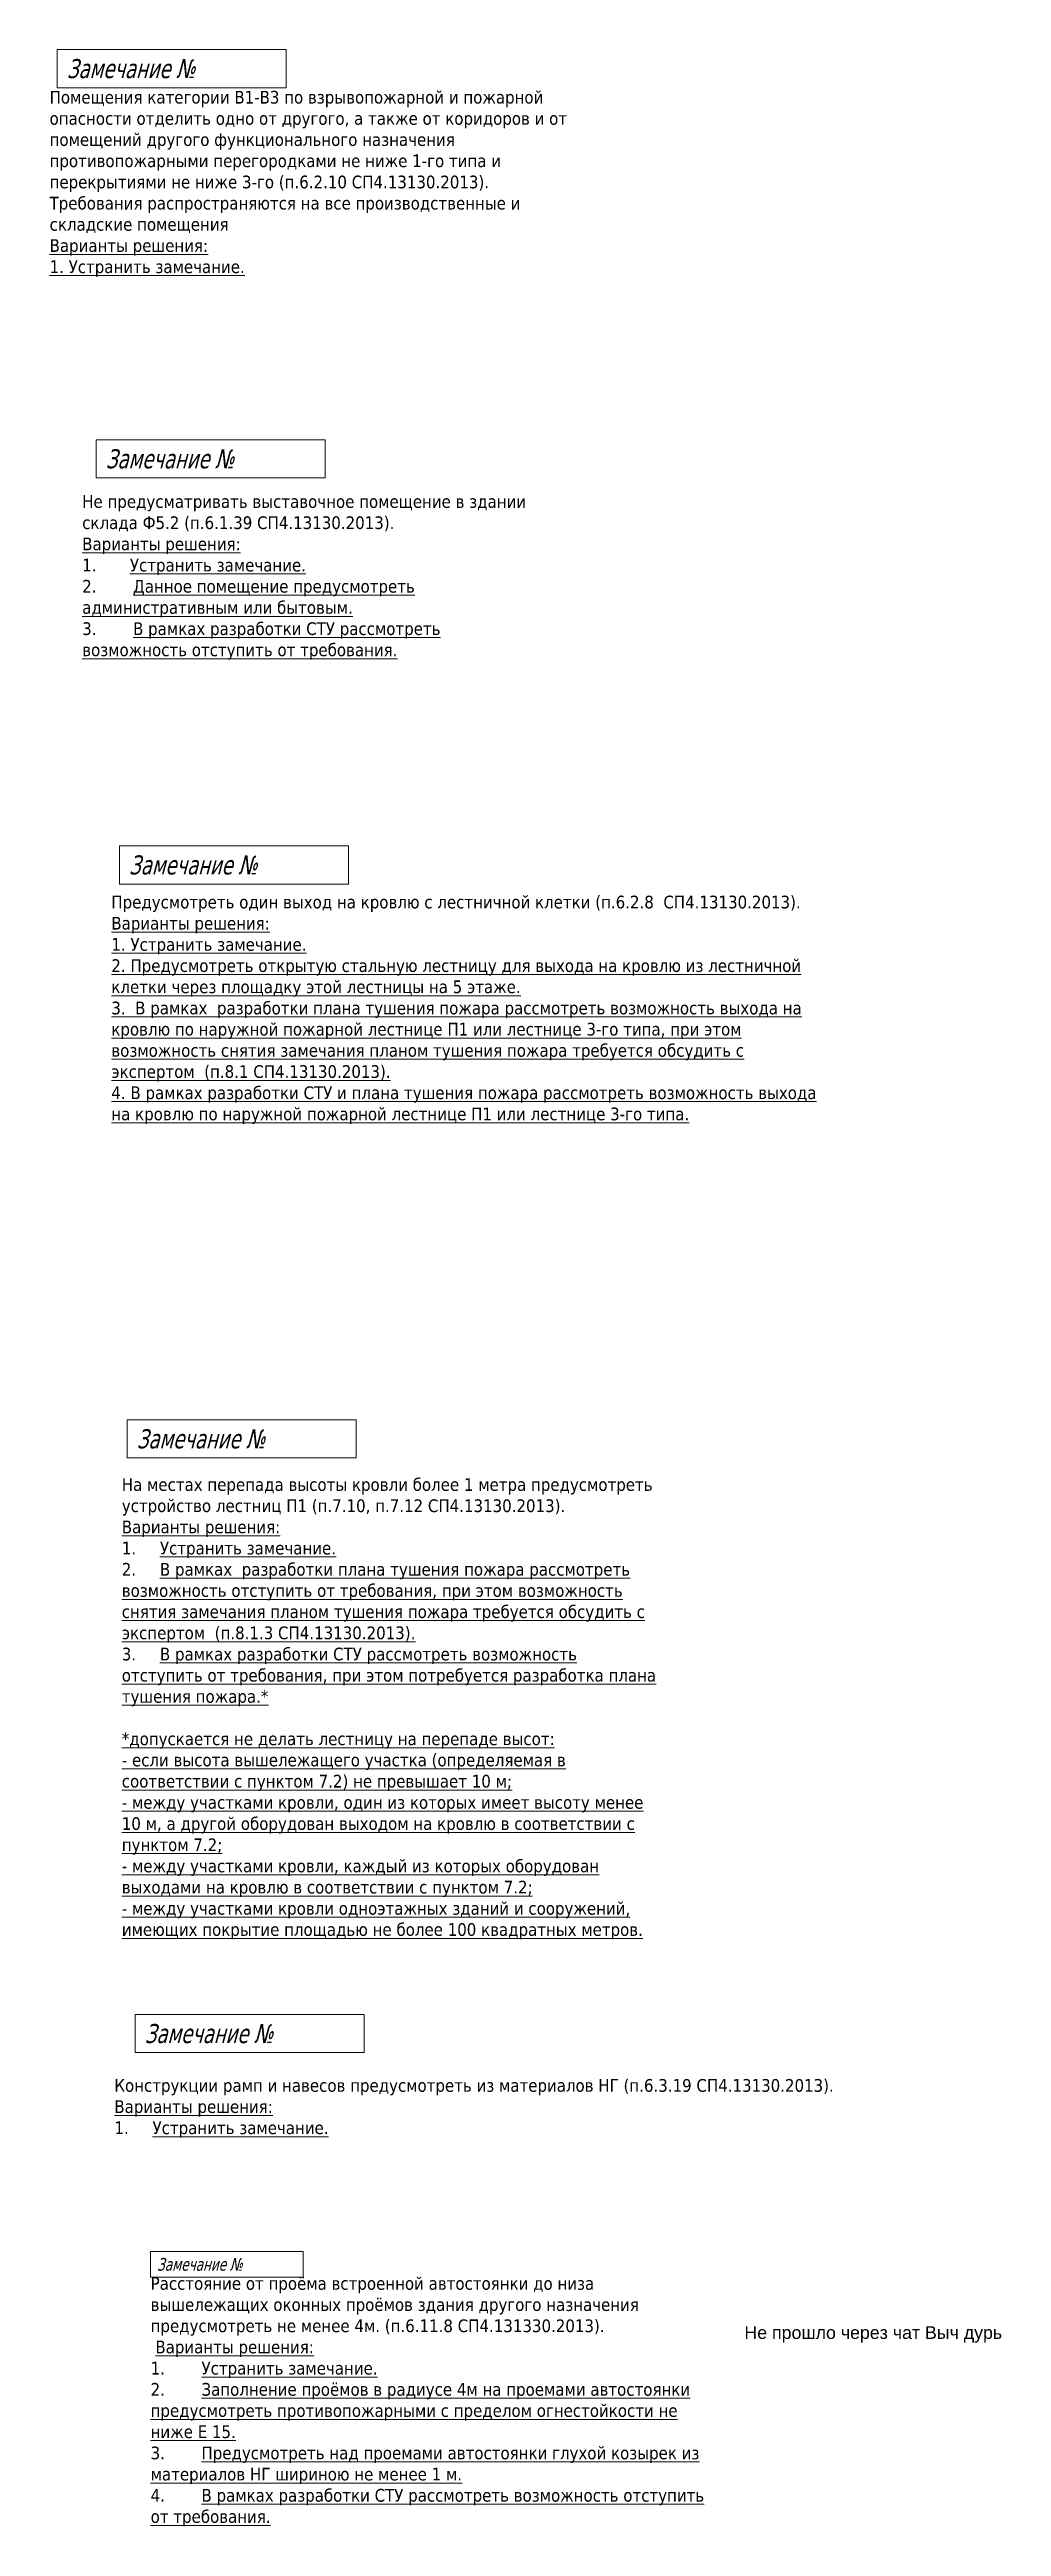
# Model space of a CAD drawing. Header units: millimetres. Extents: x -204396 to 1997851, y -2958255 to 237418.
# Drawn here: x 383018 to 427935, y -1080600 to -963683 of the extents above; entities that cross this region are included whole.
import ezdxf

# ---------------------------------------------------------------- set-up
doc = ezdxf.new("R2010")
doc.units = ezdxf.units.MM
doc.layers.add('экспертиза', color=1, linetype='Continuous', lineweight=0)
doc.styles.get("Standard").update_dxf_attribs({"font": 'arial.ttf'})
doc.styles.add('ЭКСПЕРТИЗА', font='tahoma.ttf')

msp = doc.modelspace()

# ---------------------------------------------------------------- texts
at = {"layer": 'экспертиза', "lineweight": 0, "style": 'ЭКСПЕРТИЗА', "oblique": 14.99998, "width": 0.8}
for p in [(383835, -965033), (385672, -983451), (386768, -1002622), (387134, -1029711), (387508, -1057783)]:
    msp.add_text('Замечание №', height=900, dxfattribs=at).set_placement(p)
at = {"layer": 'экспертиза', "color": 2, "ltscale": 2, "style": 'ЭКСПЕРТИЗА', "oblique": 14.99998, "width": 0.8}
msp.add_text('Замечание № ', height=600, dxfattribs=at).set_placement((388088, -1068527))
at = {"layer": 'экспертиза', "lineweight": 0, "ltscale": 100, "char_height": 600, "attachment_point": 1, "style": 'ЭКСПЕРТИЗА'}
for s, insert, width in [('Помещения категории В1-В3 по взрывопожарной и пожарной опасности отделить одно от другого, а также от коридоров и от помещений другого функционального назначения противопожарными перегородками не ниже 1-го типа и перекрытиями не ниже 3-го (п.6.2.10 СП4.13130.2013).\\PТребования распространяются на все производственные и складские помещения\\P{\\L\\C6;Варианты решения:\\P1. Устранить замечание.}', (383020, -965633), 26265.23), ('Предусмотреть один выход на кровлю с лестничной клетки (п.6.2.8  СП4.13130.2013).\\P{\\L\\C6;Варианты решения:\\P1. Устранить замечание.\\P2. Предусмотреть открытую стальную лестницу для выхода на кровлю из лестничной клетки через площадку этой лестницы на 5 этаже.\\P3.  В рамках  разработки плана тушения пожара рассмотреть возможность выхода на кровлю по наружной пожарной лестнице П1 или лестнице 3-го типа, при этом возможность снятия замечания планом тушения пожара требуется обсудить с экспертом  (п.8.1 СП4.13130.2013).\\P4. В рамках разработки СТУ и плана тушения пожара рассмотреть возможность выхода на кровлю по наружной пожарной лестнице П1 или лестнице 3-го типа.}', (385934, -1003623), 33739.3), ('На местах перепада высоты кровли более 1 метра предусмотреть устройство лестниц П1 (п.7.10, п.7.12 СП4.13130.2013).\\P{\\L\\C6;Варианты решения:\\P\\pt1800;\\l1.^I\\LУстранить замечание.\\P\\l\\C2;2.^I\\LВ рамках  разработки плана тушения пожара рассмотреть возможность отступить от требования, при этом возможность снятия замечания планом тушения пожара требуется обсудить с экспертом  (п.8.1.3 СП4.13130.2013).\\P\\l3.^I\\LВ рамках разработки СТУ рассмотреть возможность отступить от требования, при этом потребуется разработка плана тушения пожара.*\\C6;\\P\\pi1417.5,t3205.002;\\P\\pi0,tz;\\C2;*допускается не делать лестницу на перепаде высот:\\P- если высота вышележащего участка (определяемая в соответствии с пунктом 7.2) не превышает 10 м;\\P- между участками кровли, один из которых имеет высоту менее 10 м, а другой оборудован выходом на кровлю в соответствии с пунктом 7.2;\\P- между участками кровли, каждый из которых оборудован выходами на кровлю в соответствии с пунктом 7.2;\\P- между участками кровли одноэтажных зданий и сооружений, имеющих покрытие площадью не более 100 квадратных метров.}', (386427, -1031118), 25338.67), ('Конструкции рамп и навесов предусмотреть из материалов НГ (п.6.3.19 СП4.13130.2013).\\P{\\L\\C6;Варианты решения:\\P\\pi-1800,l1800,t1800;\\l1.^I\\LУстранить замечание.}', (386076, -1059481), 36597.53)]:
    msp.add_mtext(s, dxfattribs=dict(at, insert=insert, width=width))
at = {"layer": 'экспертиза', "lineweight": 0, "insert": (384559, -984717), "char_height": 600, "width": 22002.59, "attachment_point": 1, "style": 'ЭКСПЕРТИЗА'}
msp.add_mtext('Не предусматривать выставочное помещение в здании склада Ф5.2 (п.6.1.39 СП4.13130.2013).\\P{\\L\\C6;Варианты решения: \\P\\l1.       \\LУстранить замечание.\\P\\l2.^I\\LДанное помещение предусмотреть административным или бытовым.\\P\\H1x;\\l3.^I\\LВ рамках разработки СТУ рассмотреть возможность отступить от требования. }', dxfattribs=at)
at = {"layer": 'экспертиза', "color": 2, "lineweight": 0, "ltscale": 100, "insert": (387788, -1068827), "char_height": 600, "width": 26050.21, "attachment_point": 1, "style": 'ЭКСПЕРТИЗА'}
msp.add_mtext('Расстояние от проёма встроенной автостоянки до низа вышележащих оконных проёмов здания другого назначения предусмотреть не менее 4м. (п.6.11.8 СП4.131330.2013).\\P {\\L\\C6;Варианты решения:\\P\\l1.^I\\LУстранить замечание.\\P\\l2.^I\\LЗаполнение проёмов в радиусе 4м на проемами автостоянки предусмотреть противопожарными с пределом огнестойкости не ниже E 15.\\P\\l3.^I\\LПредусмотреть над проемами автостоянки глухой козырек из материалов НГ шириною не менее 1 м.\\P\\l4.^I\\LВ рамках разработки СТУ рассмотреть возможность отступить от требования. }', dxfattribs=at)
at = {"layer": 'экспертиза', "color": 2, "insert": (415805, -1071148), "char_height": 600, "width": 14933.92, "attachment_point": 1}
msp.add_mtext('Не прошло через чат Выч дурь', dxfattribs=at)

# ---------------------------------------------------------------- linework, layer by layer
at = {"layer": 'экспертиза', "lineweight": 0}
for points in [[(383385, -963683), (394185, -963683), (394185, -965483), (383385, -965483), (383385, -963683)], [(385222, -982101), (396022, -982101), (396022, -983901), (385222, -983901), (385222, -982101)], [(386318, -1001272), (397118, -1001272), (397118, -1003072), (386318, -1003072), (386318, -1001272)], [(386684, -1028361), (397484, -1028361), (397484, -1030161), (386684, -1030161), (386684, -1028361)], [(387058, -1056433), (397858, -1056433), (397858, -1058233), (387058, -1058233), (387058, -1056433)]]:
    msp.add_lwpolyline(points, dxfattribs=at)
at = {"layer": 'экспертиза', "color": 2, "ltscale": 2}
msp.add_lwpolyline([(387788, -1067627), (394988, -1067627), (394988, -1068827), (387788, -1068827), (387788, -1067627)], dxfattribs=at)

msp.set_redraw_order([(e.dxf.handle, doc.entitydb.next_handle()) for e in msp.query("TEXT MTEXT ATTDEF DIMENSION ARC_DIMENSION")])  # texts and dimensions are drawn at this point

doc.saveas('drawing.dxf')
